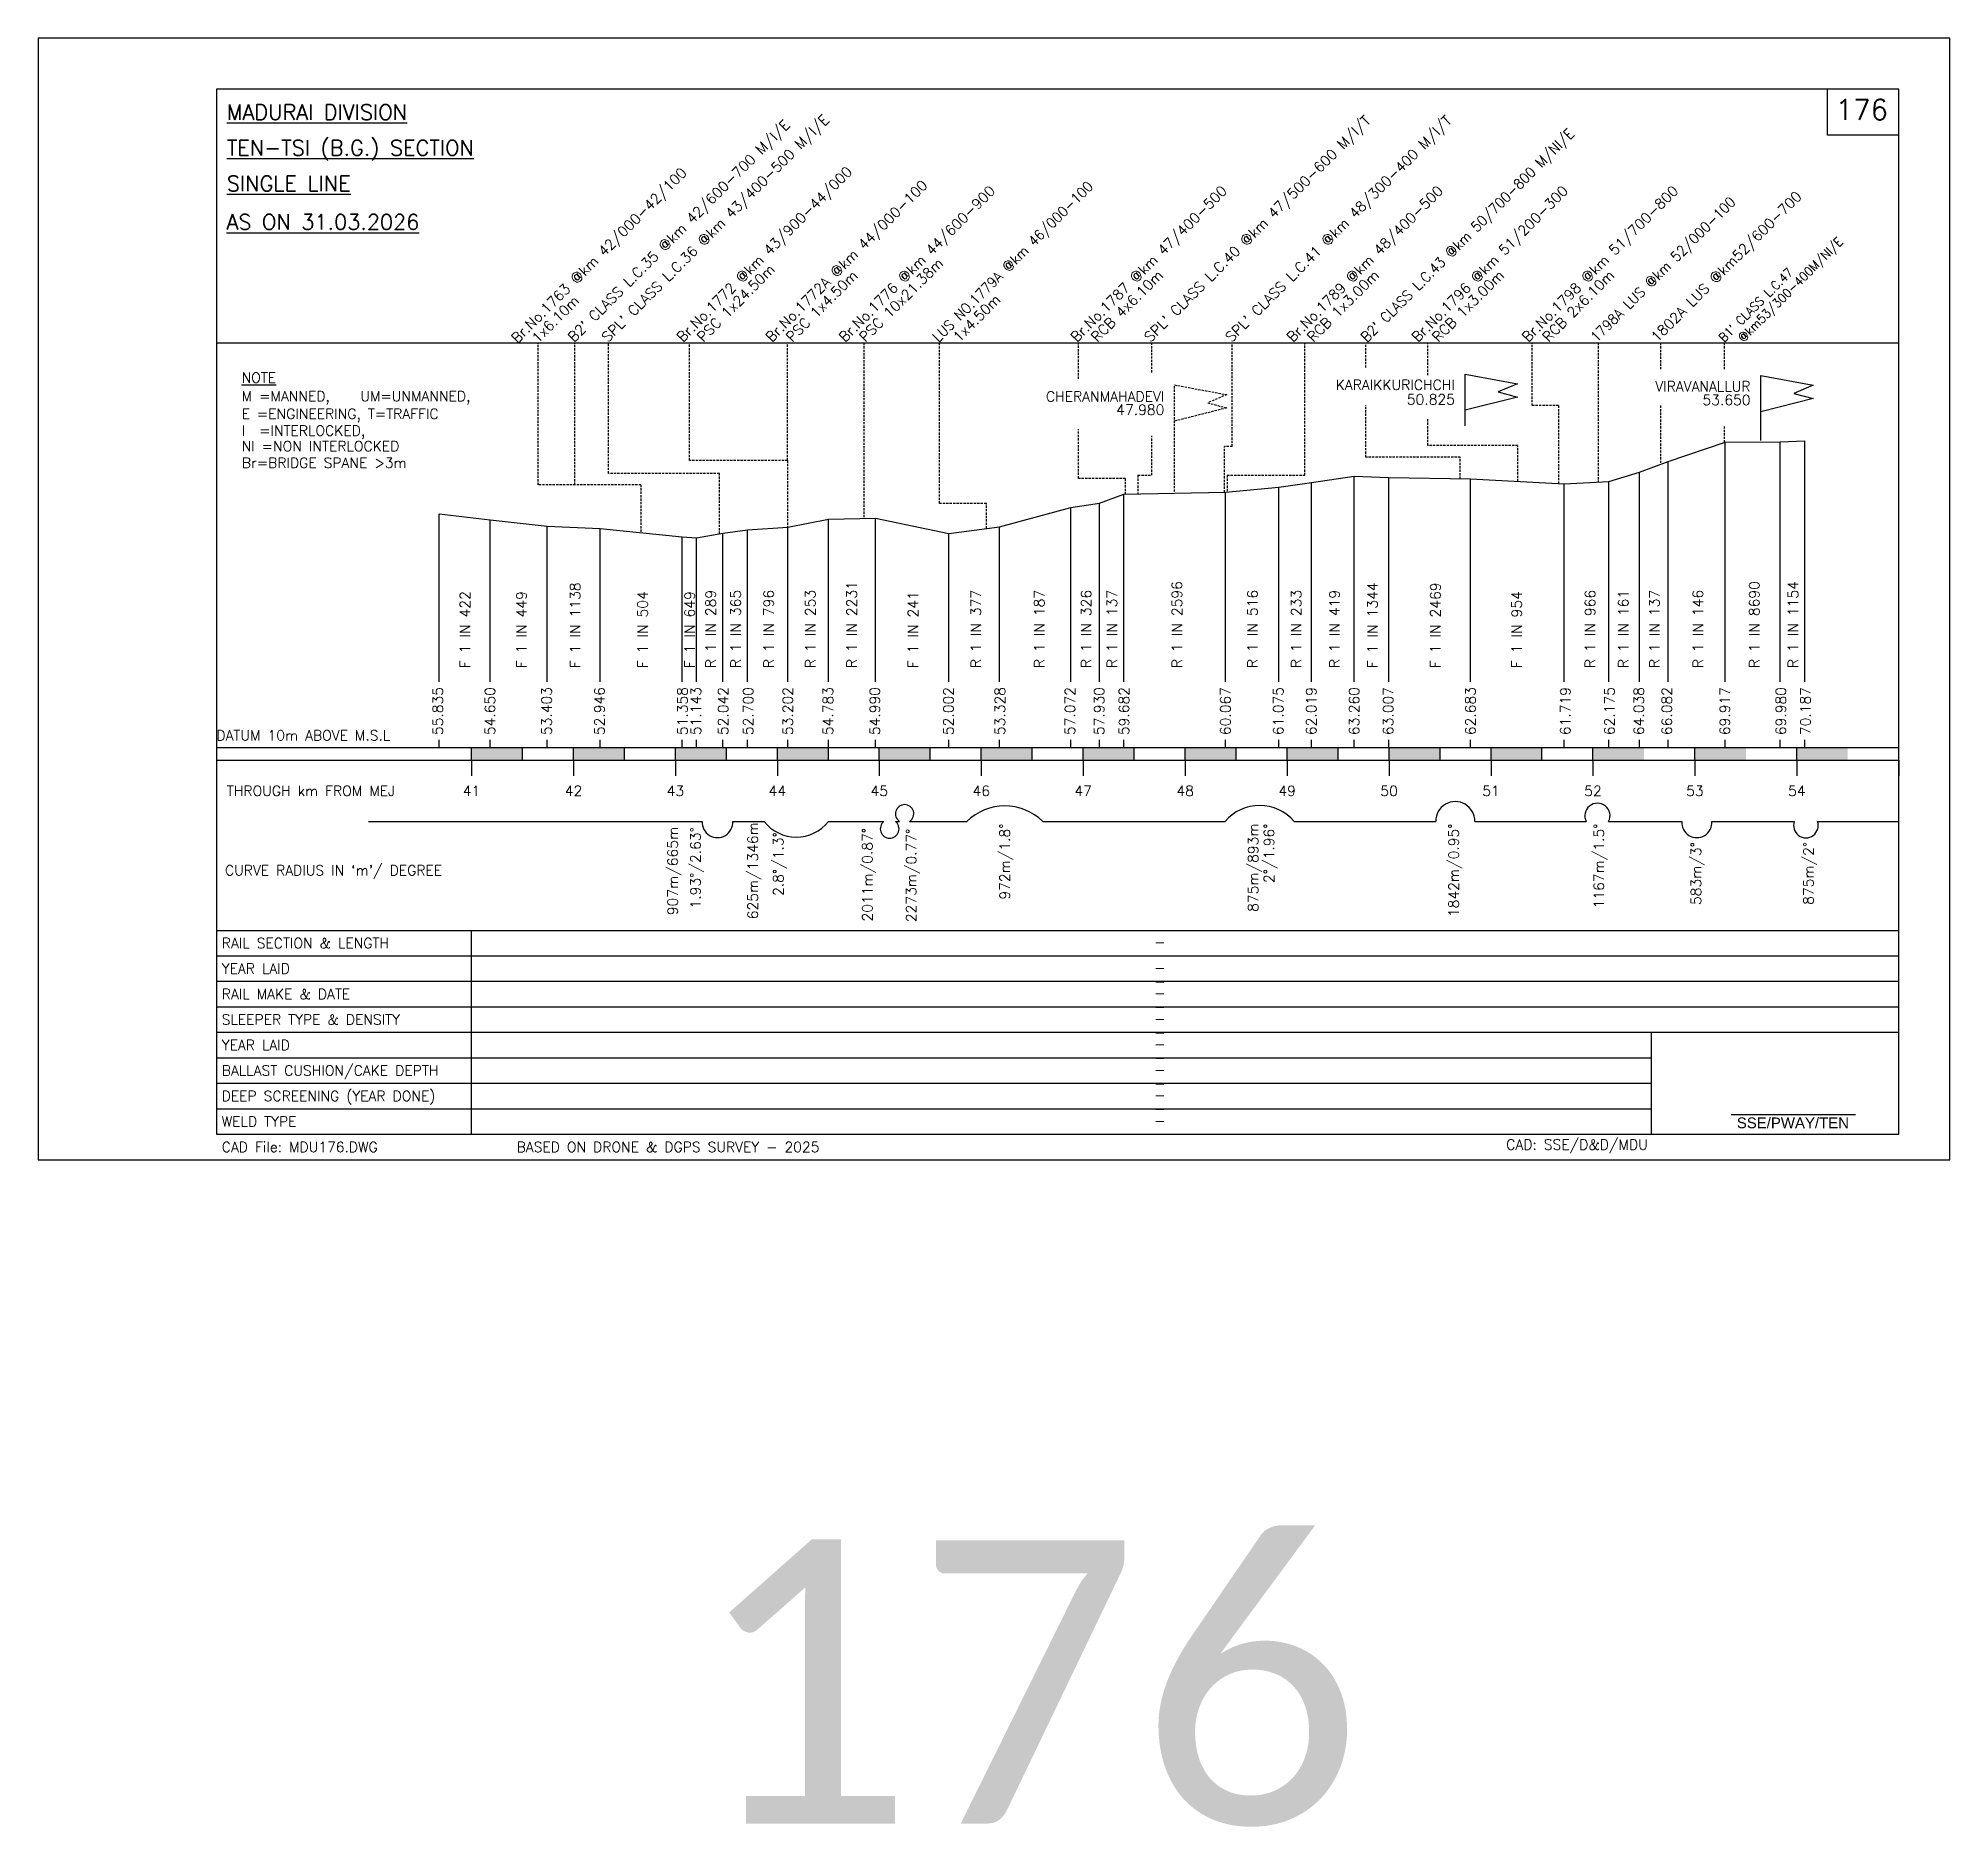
# Model space of a CAD drawing. Header units: feet. Extents: x 518 to 4809, y -2385 to -1535.
# Drawn here: x 3575.8 to 3950.8, y -2379.4 to -2028.5 of the extents above; entities that cross this region are included whole.
import ezdxf
from ezdxf.enums import TextEntityAlignment as Align

# ---------------------------------------------------------------- set-up
doc = ezdxf.new("R2010")
doc.units = ezdxf.units.FT
doc.header["$LTSCALE"] = 12
doc.header["$MEASUREMENT"] = 0
doc.linetypes.add('HIDDEN', pattern=[0.375, 0.25, -0.125])
doc.layers.get('0').update_dxf_attribs({"linetype": 'CONTINUOUS'})
doc.layers.add('1. Text', color=7, linetype='CONTINUOUS')
doc.layers.add('3 - Layout text', color=7, linetype='CONTINUOUS')
doc.styles.add('Legend', font='calibri.ttf')
doc.styles.add('RS', font='romans')
doc.styles.get("Standard").update_dxf_attribs({"font": 'ROMANS'})
doc.styles.add('yard', font='arial.ttf')

msp = doc.modelspace()

# ---------------------------------------------------------------- texts
at = {"linetype": 'Continuous', "style": 'RS'}
for s, height, p in [('%%uMADURAI DIVISION', 3, (3612.80427, -2044.51148)), ('%%UTEN-TSI (B.G.) SECTION', 3, (3612.80427, -2051.51148)), ('%%USINGLE LINE', 3, (3612.80427, -2058.51148)), ('%%UAS ON 31.03.2026', 3, (3612.7596, -2066.05476)), ('DATUM 10m ABOVE M.S.L', 2, (3610.75707, -2166.26498)), ('THROUGH km FROM MEJ', 2, (3612.80427, -2177.15689)), ("CURVE RADIUS IN `m'/ DEGREE", 2, (3612.43891, -2192.73543)), ('RAIL SECTION & LENGTH', 2, (3611.80427, -2207.01148)), ('YEAR LAID', 2, (3611.80427, -2212.01148)), ('RAIL MAKE & DATE', 2, (3611.80427, -2217.01148)), ('SLEEPER TYPE & DENSITY', 2, (3611.80427, -2222.01148)), ('YEAR LAID', 2, (3611.80427, -2227.01148)), ('BALLAST CUSHION/CAKE DEPTH', 2, (3611.80427, -2232.01148)), ('DEEP SCREENING (YEAR DONE)', 2, (3611.80427, -2237.01148)), ('WELD TYPE', 2, (3611.80427, -2242.01148)), ('CAD File: MDU176.DWG', 2, (3611.80427, -2247.01148))]:
    msp.add_text(s, height=height, dxfattribs=at).set_placement(p)
for s, p in [("SPL' CLASS L.C.36 @km 43/400-500 M/I/E", (3687.55359, -2088.27445)), ("SPL' CLASS L.C.40 @km 47/500-600 M/I/T", (3793.98415, -2088.27445)), ("SPL' CLASS L.C.41 @km 48/300-400 M/I/T", (3809.91235, -2088.27445)), ("B2' CLASS L.C.35 @km 42/600-700 M/I/E ", (3680.91682, -2088.27445)), ('Br.No.1763 @km 42/000-42/100', (3669.81446, -2088.4866)), ('Br.No.1772 @km 43/900-44/000', (3702.26493, -2088.27445)), ('Br.No.1772A @km 44/000-100', (3719.71233, -2088.27445)), ('Br.No.1776 @km 44/600-900', (3734.07551, -2088.27445)), ('Br.No.1787 @km 47/400-500', (3779.5523, -2088.27445)), ('Br.No.1789 @km 48/400-500', (3821.94169, -2088.27445)), ('Br.No.1796 @km 51/200-300', (3846.45773, -2088.27445)), ('Br.No.1798 @km 51/700-800', (3868.09513, -2088.27445)), ('1802A LUS @km52/600-700', (3893.38491, -2088.27445)), ('PSC 1x24.50m', (3706.26493, -2088.27445)), ('PSC 10x21.38m', (3738.07551, -2088.27445)), ('PSC 1x4.50m', (3723.71233, -2088.27445)), ('RCB 4x6.10m', (3783.5523, -2088.27445)), ('RCB 1x3.00m', (3825.94169, -2088.27445)), ('RCB 1x3.00m', (3850.45773, -2088.27445)), ('RCB 2x6.10m', (3872.09513, -2088.27445)), ('1x6.10m', (3673.81446, -2088.4866)), ('1x4.50m', (3756.45966, -2088.27445))]:
    msp.add_text(s, height=2, rotation=45, dxfattribs=at).set_placement(p)
for s, height, p in [('176', 4, (3933.55427, -2042.51148)), ('-', 2, (3795.84825, -2205.84152)), ('-', 2, (3795.83081, -2210.84152)), ('-', 2, (3795.83081, -2213.51148)), ('-', 2, (3795.83081, -2215.84152)), ('-', 2, (3795.83081, -2218.51148)), ('-', 2, (3795.83081, -2220.84152)), ('-', 2, (3795.83081, -2223.51148)), ('-', 2, (3795.83081, -2225.84152)), ('-', 2, (3795.83081, -2228.51148)), ('-', 2, (3795.83081, -2230.84152)), ('-', 2, (3795.83081, -2233.51148)), ('-', 2, (3795.83081, -2235.84152)), ('-', 2, (3795.83081, -2238.51148)), ('-', 2, (3795.83081, -2240.84152))]:
    msp.add_text(s, height=height, dxfattribs=at).set_placement(p, align=Align.MIDDLE)
at = {"linetype": 'Continuous', "style": 'RS', "width": 0.93}
for s, height, p in [("B2' CLASS L.C.43 @km 50/700-800 M/NI/E", 2, (3836.47538, -2088.27445)), ('LUS NO.1779A @km 46/000-100', 2, (3752.42713, -2088.27445)), ('1798A LUS @km 52/000-100 ', 2, (3881.51446, -2088.27445)), ('@km53/300-400M/NI/E', 1.75, (3910.31803, -2088.27445)), ("B1' CLASS L.C.47 ", 1.75, (3906.54804, -2088.27445))]:
    msp.add_text(s, height=height, rotation=45, dxfattribs=at).set_placement(p)
at = {"style": 'RS'}
for s, p in [('%%uNOTE', (3615.69883, -2096.0916)), ('M =MANNED,   UM=UNMANNED,', (3615.69883, -2099.71854)), ('E =ENGINEERING, T=TRAFFIC', (3615.69883, -2103.19114)), ('I  =INTERLOCKED,', (3615.69883, -2106.48749)), ('NI =NON INTERLOCKED', (3615.69883, -2109.53232)), ('Br=BRIDGE SPANE >3m', (3615.75769, -2112.7921))]:
    msp.add_text(s, height=2, dxfattribs=at).set_placement(p)
at = {"linetype": 'Continuous', "style": 'RS'}
for s, p in [('KARAIKKURICHCHI', (3853.72392, -2097.50621)), ('VIRAVANALLUR', (3911.72392, -2097.81308)), ('CHERANMAHADEVI', (3796.72392, -2099.79535)), (' 50.825', (3853.72392, -2100.3599)), (' 53.650', (3911.72392, -2100.47141)), (' 47.980', (3796.72392, -2102.38798))]:
    msp.add_text(s, height=2, dxfattribs=at).set_placement(p, align=Align.RIGHT)
at = {"style": 'RS'}
for s, p in [('F 1 IN 422', (3660.52138, -2152.07376)), ('F 1 IN 449', (3671.60469, -2152.07376)), ('F 1 IN 1138', (3682.14856, -2152.07376)), ('F 1 IN 504', (3695.36986, -2152.07376)), ('F 1 IN 649', (3704.59741, -2152.07376)), ('R 1 IN 289', (3708.71881, -2152.07376)), ('R 1 IN 365', (3713.63128, -2152.07376)), ('R 1 IN 796', (3720.09889, -2152.07376)), ('R 1 IN 253', (3728.27375, -2152.07376)), ('R 1 IN 2231', (3736.39576, -2152.07376)), ('R 1 IN 377', (3760.74855, -2152.07376)), ('R 1 IN 187', (3773.1861, -2152.07376)), ('R 1 IN 326', (3782.37993, -2152.07376)), ('R 1 IN 137', (3787.45144, -2152.07376)), ('R 1 IN 2596', (3800.19391, -2152.07376)), ('R 1 IN 516', (3815.01359, -2152.07376)), ('R 1 IN 233', (3823.58671, -2152.07376)), ('R 1 IN 419', (3831.11205, -2152.07376)), ('F 1 IN 1344', (3838.54581, -2152.07376)), ('F 1 IN 2469', (3850.90034, -2152.07376)), ('F 1 IN 954', (3866.84976, -2152.07376)), ('R 1 IN 966', (3881.24478, -2152.07376)), ('R 1 IN 137', (3893.87641, -2152.07376)), ('R 1 IN 146', (3902.39756, -2152.07376)), ('R 1 IN 8690', (3913.45885, -2152.07376)), ('R 1 IN 1154', (3921.06497, -2152.07376)), ('F 1 IN 241', (3748.42683, -2152.07376)), ('R 1 IN 161', (3887.77408, -2152.07376)), ('55.835', (3655.20019, -2165.2155)), ('54.650', (3665.42548, -2165.2155)), ('53.403', (3676.5338, -2165.2155)), ('52.946', (3686.92238, -2165.2155)), ('51.358', (3703.19277, -2165.2155)), ('51.143', (3705.83083, -2165.2155)), ('52.042', (3711.16441, -2165.2155)), ('52.700', (3716.07688, -2165.2155)), ('53.202', (3723.8569, -2165.2155)), ('54.783', (3731.74525, -2165.2155)), ('54.990', (3740.91524, -2165.2155)), ('52.002', (3755.36803, -2165.2155)), ('53.328', (3765.46531, -2165.2155)), ('57.072', (3779.20774, -2165.2155)), ('57.930', (3784.93665, -2165.2155)), ('59.682', (3789.8066, -2165.2155)), ('60.067', (3809.70144, -2165.2155)), ('61.075', (3820.08003, -2165.2155)), ('62.019', (3826.54379, -2165.2155)), ('63.260', (3834.94945, -2165.2155)), ('63.007', (3841.63242, -2165.2155)), ('62.683', (3857.78995, -2165.2155)), ('61.719', (3876.39286, -2165.2155)), ('62.175', (3885.04492, -2165.2155)), ('64.038', (3890.79583, -2165.2155)), ('66.082', (3896.29459, -2165.2155)), ('69.917', (3907.66615, -2165.2155)), ('69.980', (3918.67428, -2165.2155)), ('70.187', (3923.49925, -2165.2155))]:
    msp.add_text(s, height=2, rotation=90, dxfattribs=at).set_placement(p)
at = {"linetype": 'Continuous', "style": 'RS'}
for s, p in [('41', (3660.80427, -2177.15689)), ('42', (3680.80427, -2177.15689)), ('43', (3700.80427, -2177.15689)), ('44', (3720.80427, -2177.15689)), ('45', (3740.80427, -2177.15689)), ('46', (3760.80427, -2177.15689)), ('47', (3780.80427, -2177.15689)), ('48', (3800.80427, -2177.15689)), ('49', (3820.80427, -2177.15689)), ('50', (3840.80427, -2177.15689)), ('51', (3860.80427, -2177.15689)), ('52', (3880.80427, -2177.15689)), ('53', (3900.80427, -2177.15689)), ('54', (3920.80427, -2177.15689))]:
    msp.add_text(s, height=2, dxfattribs=at).set_placement(p, align=Align.CENTER)
for s, p in [('907m/665m', (3701.27408, -2183.22102)), ('1.93%%D/2.63%%D', (3705.74385, -2183.28136)), ('625m/1346m', (3716.97539, -2182.30831)), ('2.8%%D/1.3%%D', (3721.99288, -2184.25492)), ('2011m/0.87%%D', (3739.46474, -2183.42373)), ('2273m/0.77%%D', (3748.05748, -2183.56757)), ('972m/1.8%%D', (3766.41427, -2182.5685)), ('875m/893m', (3815.15235, -2182.5685)), ('2%%D/1.96%%D', (3818.25859, -2182.5685)), ('1842m/0.95%%D', (3854.48427, -2182.5685)), ('1167m/1.5%%D', (3882.96228, -2182.5685)), ('583m/3%%D', (3902.03008, -2186.20871)), ('875m/2%%D', (3924.08225, -2186.16104))]:
    msp.add_text(s, height=2, rotation=90, dxfattribs=at).set_placement(p, align=Align.RIGHT)
at = {"style": 'Legend'}
msp.add_text('176', height=55.574249, dxfattribs=at).set_placement((3769.72242, -2349.79438), align=Align.MIDDLE)
at = {"layer": '1. Text', "insert": (3909.02708, -2240.22382), "char_height": 2.1, "width": 23.8343697, "attachment_point": 1, "style": 'yard'}
msp.add_mtext('SSE/PWAY/TEN', dxfattribs=at)
at = {"layer": '3 - Layout text', "char_height": 2, "attachment_point": 1}
for s, insert, width in [('BASED ON DRONE & DGPS SURVEY - 2025', (3669.65992, -2245.00903), 72.2632845), ('CAD: SSE/D&D/MDU', (3863.79219, -2244.53706), 30.972381)]:
    msp.add_mtext(s, dxfattribs=dict(at, insert=insert, width=width))

# ---------------------------------------------------------------- linework, layer by layer
for p, q in [((3950.80427, -2028.51148), (3575.80427, -2028.51148)), ((3575.80427, -2028.51148), (3575.80427, -2248.51148)), ((3950.80427, -2248.51148), (3950.80427, -2028.51148)), ((3940.80427, -2038.51148), (3610.80427, -2038.51148)), ((3610.80427, -2038.51148), (3610.80427, -2243.51148)), ((3926.80427, -2047.51148), (3926.80427, -2038.51148)), ((3940.80427, -2243.51148), (3940.80427, -2038.51148)), ((3940.80427, -2047.51148), (3926.80427, -2047.51148)), ((3917.55885, -2107.67689), (3922.35345, -2107.46889)), ((3922.35345, -2154.73873), (3922.35345, -2107.46889)), ((3895.54125, -2111.56789), (3906.75885, -2107.74489)), ((3906.75885, -2107.74489), (3917.55885, -2107.67689)), ((3906.75885, -2154.73873), (3906.75885, -2107.74489)), ((3917.55885, -2154.73873), (3917.55885, -2107.67689)), ((3825.60427, -2115.63789), (3833.95865, -2114.39689)), ((3833.95865, -2154.73873), (3833.95865, -2114.39689)), ((3833.95865, -2114.39689), (3840.75865, -2114.64889)), ((3840.75865, -2154.73873), (3840.75865, -2114.64889)), ((3840.75865, -2114.64889), (3856.75885, -2114.97289)), ((3856.75885, -2154.73873), (3856.75885, -2114.97289)), ((3856.75885, -2114.97289), (3875.17185, -2115.93689)), ((3883.94125, -2115.48189), (3889.94125, -2113.61389)), ((3889.94125, -2113.61389), (3895.54125, -2111.56789)), ((3889.94125, -2154.73873), (3889.94125, -2113.61389)), ((3895.54125, -2154.73873), (3895.54125, -2111.56789)), ((3783.98365, -2119.72489), (3788.78365, -2117.97489)), ((3788.78365, -2117.97489), (3808.75105, -2117.58889)), ((3788.78365, -2154.73873), (3788.78365, -2117.97489)), ((3808.75105, -2117.58889), (3819.15105, -2116.58089)), ((3808.75105, -2154.73873), (3808.75105, -2117.58889)), ((3819.15105, -2116.58089), (3825.60427, -2115.63789)), ((3819.15105, -2154.73873), (3819.15105, -2116.58089)), ((3825.60427, -2154.73873), (3825.60427, -2115.63789)), ((3875.17185, -2115.93689), (3883.94125, -2115.48189)), ((3875.17185, -2154.73873), (3875.17185, -2115.93689)), ((3883.94125, -2154.73873), (3883.94125, -2115.48189)), ((3654.48327, -2154.73873), (3654.48327, -2121.82189)), ((3654.48327, -2121.82189), (3664.46965, -2123.00689)), ((3764.40265, -2124.32789), (3778.40265, -2120.58289)), ((3778.40265, -2120.58289), (3783.98365, -2119.72489)), ((3778.40265, -2154.73873), (3778.40265, -2120.58289)), ((3783.98365, -2154.73873), (3783.98365, -2119.72489)), ((3664.46965, -2154.73873), (3664.46965, -2123.00689)), ((3664.46965, -2123.00689), (3675.66927, -2124.25389)), ((3675.66927, -2154.73873), (3675.66927, -2124.25389)), ((3675.66927, -2124.25389), (3686.05785, -2124.71089)), ((3686.05785, -2154.73873), (3686.05785, -2124.71089)), ((3686.05785, -2124.71089), (3702.12827, -2126.29689)), ((3704.92827, -2126.51389), (3710.12827, -2125.61389)), ((3710.12827, -2125.61389), (3714.92827, -2124.95689)), ((3710.12827, -2154.73873), (3710.12827, -2125.61389)), ((3714.92827, -2124.95689), (3722.83385, -2124.45389)), ((3714.92827, -2154.73873), (3714.92827, -2124.95689)), ((3722.83385, -2124.45389), (3730.83385, -2122.87489)), ((3722.83385, -2154.73873), (3722.83385, -2124.45389)), ((3730.83385, -2122.87489), (3740.03385, -2122.66689)), ((3730.83385, -2154.73873), (3730.83385, -2122.87489)), ((3740.03385, -2154.73873), (3740.03385, -2122.66689)), ((3740.03385, -2122.66689), (3754.42045, -2125.65189)), ((3754.42045, -2125.65189), (3764.40265, -2124.32789)), ((3754.42045, -2154.73873), (3754.42045, -2125.65189)), ((3764.40265, -2154.73873), (3764.40265, -2124.32789)), ((3702.12827, -2154.73873), (3702.12827, -2126.29689)), ((3702.12827, -2126.29689), (3704.92827, -2126.51389)), ((3704.92827, -2154.73873), (3704.92827, -2126.51389)), ((3654.48327, -2167.65689), (3654.48327, -2166.16881)), ((3664.46965, -2167.65689), (3664.46965, -2166.16881)), ((3675.66927, -2167.65689), (3675.66927, -2166.16881)), ((3686.05785, -2167.65689), (3686.05785, -2166.16881)), ((3702.12827, -2167.65689), (3702.12827, -2166.16881)), ((3704.92827, -2167.65689), (3704.92827, -2166.16881)), ((3710.12827, -2167.65689), (3710.12827, -2166.16881)), ((3714.92827, -2167.65689), (3714.92827, -2166.16881)), ((3722.83385, -2167.65689), (3722.83385, -2166.16881)), ((3730.83385, -2167.65689), (3730.83385, -2166.16881)), ((3740.03385, -2167.65689), (3740.03385, -2166.16881)), ((3754.42045, -2167.65689), (3754.42045, -2166.16881)), ((3764.40265, -2167.65689), (3764.40265, -2166.16881)), ((3778.40265, -2167.65689), (3778.40265, -2166.16881)), ((3783.98365, -2167.65689), (3783.98365, -2166.16881)), ((3788.78365, -2167.65689), (3788.78365, -2166.16881)), ((3808.75105, -2167.65689), (3808.75105, -2166.16881)), ((3819.15105, -2167.65689), (3819.15105, -2166.16881)), ((3825.60427, -2167.65689), (3825.60427, -2166.16881)), ((3833.95865, -2167.65689), (3833.95865, -2166.16881)), ((3840.75865, -2167.65689), (3840.75865, -2166.16881)), ((3856.75885, -2167.65689), (3856.75885, -2166.16881)), ((3875.17185, -2167.65689), (3875.17185, -2166.16881)), ((3883.94125, -2167.65689), (3883.94125, -2166.16881)), ((3889.94125, -2167.65689), (3889.94125, -2166.16881)), ((3895.54125, -2167.65689), (3895.54125, -2166.16881)), ((3906.75885, -2167.65689), (3906.75885, -2166.16881)), ((3917.55885, -2167.65689), (3917.55885, -2166.16881)), ((3922.35345, -2167.65689), (3922.35345, -2166.16881)), ((3924.86427, -2182.15689), (3940.80427, -2182.15689)), ((3892.26379, -2243.51148), (3892.26379, -2223.51148)), ((3907.90258, -2239.63089), (3932.28009, -2239.63089)), ((3610.80427, -2243.51148), (3940.80427, -2243.51148)), ((3575.80427, -2248.51148), (3950.80427, -2248.51148))]:
    msp.add_line(p, q)
at = {"linetype": 'Continuous'}
for p, q in [((3610.80427, -2088.27445), (3940.80427, -2088.27445)), ((3610.80427, -2167.65689), (3940.80427, -2167.65689)), ((3610.80427, -2170.15689), (3940.80427, -2170.15689)), ((3660.80427, -2170.15689), (3660.80427, -2167.65689)), ((3660.80427, -2170.15689), (3660.80427, -2167.65689)), ((3660.80427, -2170.15689), (3660.80427, -2173.19113)), ((3660.80427, -2170.15689), (3660.80427, -2173.19113)), ((3670.80427, -2170.15689), (3670.80427, -2167.65689)), ((3680.80427, -2170.15689), (3680.80427, -2167.65689)), ((3680.80427, -2170.15689), (3680.80427, -2173.19113)), ((3690.80427, -2170.15689), (3690.80427, -2167.65689)), ((3700.80427, -2170.15689), (3700.80427, -2167.65689)), ((3700.80427, -2170.15689), (3700.80427, -2173.19113)), ((3710.80427, -2170.15689), (3710.80427, -2167.65689)), ((3720.80427, -2170.15689), (3720.80427, -2167.65689)), ((3720.80427, -2170.15689), (3720.80427, -2173.19113)), ((3730.80427, -2170.15689), (3730.80427, -2167.65689)), ((3740.80427, -2170.15689), (3740.80427, -2167.65689)), ((3740.80427, -2170.15689), (3740.80427, -2173.19113)), ((3750.80427, -2170.15689), (3750.80427, -2167.65689)), ((3760.80427, -2170.15689), (3760.80427, -2167.65689)), ((3760.80427, -2170.15689), (3760.80427, -2173.19113)), ((3770.80427, -2170.15689), (3770.80427, -2167.65689)), ((3780.80427, -2170.15689), (3780.80427, -2167.65689)), ((3780.80427, -2170.15689), (3780.80427, -2173.19113)), ((3790.80427, -2170.15689), (3790.80427, -2167.65689)), ((3800.80427, -2170.15689), (3800.80427, -2167.65689)), ((3800.80427, -2170.15689), (3800.80427, -2173.19113)), ((3810.80427, -2170.15689), (3810.80427, -2167.65689)), ((3820.80427, -2170.15689), (3820.80427, -2167.65689)), ((3820.80427, -2170.15689), (3820.80427, -2173.19113)), ((3830.80427, -2170.15689), (3830.80427, -2167.65689)), ((3840.80427, -2170.15689), (3840.80427, -2167.65689)), ((3840.80427, -2170.15689), (3840.80427, -2173.19113)), ((3850.80427, -2170.15689), (3850.80427, -2167.65689)), ((3860.80427, -2170.15689), (3860.80427, -2167.65689)), ((3860.80427, -2170.15689), (3860.80427, -2173.19113)), ((3870.80427, -2170.15689), (3870.80427, -2167.65689)), ((3880.80427, -2170.15689), (3880.80427, -2167.65689)), ((3880.80427, -2170.15689), (3880.80427, -2173.19113)), ((3900.80427, -2170.15689), (3900.80427, -2167.65689)), ((3900.80427, -2170.15689), (3900.80427, -2173.19113)), ((3920.80427, -2170.15689), (3920.80427, -2167.65689)), ((3920.80427, -2170.15689), (3920.80427, -2167.65689)), ((3920.80427, -2170.15689), (3920.80427, -2173.19113)), ((3940.80427, -2170.15689), (3940.80427, -2173.19113)), ((3640.60219, -2182.15689), (3706.06427, -2182.15689)), ((3712.04427, -2182.15689), (3718.20427, -2182.15689)), ((3730.82427, -2182.15689), (3741.71335, -2182.15689)), ((3743.95335, -2182.15689), (3744.77335, -2182.15689)), ((3746.75335, -2182.15689), (3757.94427, -2182.15689)), ((3772.88427, -2182.15689), (3808.643, -2182.15689)), ((3822.19779, -2182.15689), (3849.96506, -2182.15689)), ((3857.62876, -2182.15689), (3879.49057, -2182.15689)), ((3883.88715, -2182.15689), (3898.24427, -2182.15689)), ((3904.12427, -2182.15689), (3920.30427, -2182.15689)), ((3610.80427, -2203.51148), (3940.80427, -2203.51148)), ((3660.80427, -2243.51148), (3660.80427, -2203.51148)), ((3610.80427, -2208.51148), (3940.80427, -2208.51148)), ((3610.80427, -2213.51148), (3940.80427, -2213.51148)), ((3610.80427, -2218.51148), (3940.80427, -2218.51148)), ((3610.80427, -2223.51148), (3940.80427, -2223.51148)), ((3610.80427, -2228.51148), (3892.26379, -2228.51148)), ((3610.80427, -2233.51148), (3892.26379, -2233.51148)), ((3610.80427, -2238.51148), (3892.26379, -2238.51148))]:
    msp.add_line(p, q, dxfattribs=at)
at = {"linetype": 'HIDDEN', "ltscale": 0.15}
for p, q in [((3673.88489, -2116.10762), (3673.88489, -2088.27445)), ((3681.0828, -2116.10762), (3681.0828, -2088.27445)), ((3687.69672, -2113.8807), (3687.69672, -2088.27445)), ((3703.58033, -2111.33565), (3703.58033, -2088.27445)), ((3722.79892, -2111.33565), (3722.79892, -2088.27445)), ((3737.79892, -2088.27445), (3737.79892, -2122.71742)), ((3752.61232, -2119.78237), (3752.61232, -2088.27445)), ((3779.87144, -2095.33982), (3779.87144, -2088.27445)), ((3794.28834, -2094.0673), (3794.28834, -2088.27445)), ((3810.05244, -2108.61865), (3810.05244, -2088.27445)), ((3824.2937, -2114.21891), (3824.2937, -2088.27445)), ((3836.25849, -2093.12878), (3836.25849, -2088.61204)), ((3848.43215, -2094.61046), (3848.43215, -2088.27445)), ((3868.85621, -2100.58359), (3868.85621, -2088.27445)), ((3881.84749, -2088.27445), (3881.84749, -2115.59052)), ((3894.04892, -2088.27445), (3894.04892, -2093.51273)), ((3906.54892, -2088.27445), (3906.54892, -2093.51273)), ((3836.25849, -2110.69612), (3836.25849, -2100.49795)), ((3848.43215, -2108.42236), (3848.43215, -2103.1224)), ((3874.04892, -2100.58359), (3868.85621, -2100.58359)), ((3874.04892, -2100.58359), (3874.04892, -2115.8781)), ((3894.04892, -2100.57955), (3894.04892, -2112.11312)), ((3779.87144, -2114.85518), (3779.87144, -2105.20188)), ((3794.28834, -2114.21891), (3794.28834, -2106.48369)), ((3906.54892, -2104.64732), (3906.54892, -2107.81643)), ((3808.52215, -2117.59331), (3808.52215, -2108.61865)), ((3810.05244, -2108.61865), (3808.52215, -2108.61865)), ((3854.77172, -2110.69612), (3836.25849, -2110.69612)), ((3866.06999, -2108.42236), (3848.43215, -2108.42236)), ((3854.77172, -2114.93265), (3854.77172, -2110.69612)), ((3866.06999, -2115.46037), (3866.06999, -2108.42236)), ((3709.4298, -2113.8807), (3687.69672, -2113.8807)), ((3722.79892, -2111.33565), (3703.58033, -2111.33565)), ((3709.4298, -2125.73478), (3709.4298, -2113.8807)), ((3722.79892, -2111.33565), (3722.79892, -2124.45611)), ((3789.04892, -2114.85518), (3779.87144, -2114.85518)), ((3789.04892, -2114.85518), (3789.04892, -2117.96976)), ((3791.54892, -2114.21891), (3791.54892, -2117.92143)), ((3791.54892, -2114.21891), (3794.28834, -2114.21891)), ((3809.04892, -2114.21891), (3809.04892, -2117.56002)), ((3809.04892, -2114.21891), (3824.2937, -2114.21891)), ((3694.04892, -2116.10762), (3673.88489, -2116.10762)), ((3694.04892, -2116.10762), (3694.04892, -2125.49953)), ((3761.80427, -2119.78237), (3752.61232, -2119.78237)), ((3761.80427, -2124.67253), (3761.80427, -2119.78237))]:
    msp.add_line(p, q, dxfattribs=at)
at = {"linetype": 'Continuous'}
for points in [[(3855.72392, -2104.52396), (3855.72392, -2094.39103), (3865.97392, -2096.29103), (3862.22392, -2097.89103), (3865.97392, -2098.89103), (3855.72392, -2101.49103)], [(3913.72392, -2107.39789), (3913.72392, -2094.6979), (3923.97392, -2096.5979), (3920.22392, -2098.1979), (3923.97392, -2099.1979), (3913.72392, -2101.7979)]]:
    msp.add_lwpolyline(points, dxfattribs=at)
at = {"linetype": 'HIDDEN', "ltscale": 0.15}
msp.add_lwpolyline([(3798.72392, -2117.45689), (3798.72392, -2096.52499), (3808.97392, -2098.42499), (3805.22392, -2100.02499), (3808.97392, -2101.02499), (3798.72392, -2103.62499)], dxfattribs=at)
at = {"linetype": 'Continuous'}
for centre, radius, start, end in [((3853.79691, -2182.08239), 3.83258, 358.8862492, 181.1137508), ((3881.68886, -2181.04073), 2.46542, 333.0813373, 206.9186627), ((3709.05427, -2182.33354), 2.99521, 176.6188803, 3.3811197), ((3724.51427, -2177.18754), 8.03185, 218.221693, 321.778307), ((3742.83335, -2183.61449), 1.83821, 127.5381851, 52.4618149), ((3745.76335, -2180.65357), 1.80002, 303.3666578, 236.6333422), ((3765.41427, -2189.79037), 10.6804, 45.6201576, 134.3798424), ((3815.4204, -2187.91883), 8.89568, 40.3702117, 139.6297883), ((3901.18427, -2182.38296), 2.94868, 175.6029836, 4.3970164), ((3922.58427, -2182.95716), 2.41637, 160.659225, 19.340775)]:
    msp.add_arc(centre, radius, start, end, dxfattribs=at)
for points in [[(3660.80427, -2170.15689), (3670.80427, -2170.15689), (3660.80427, -2167.65689), (3670.80427, -2167.65689)], [(3660.80427, -2170.15689), (3670.80427, -2170.15689), (3660.80427, -2167.65689), (3670.80427, -2167.65689)], [(3680.80427, -2170.15689), (3690.80427, -2170.15689), (3680.80427, -2167.65689), (3690.80427, -2167.65689)], [(3700.80427, -2170.15689), (3710.80427, -2170.15689), (3700.80427, -2167.65689), (3710.80427, -2167.65689)], [(3720.80427, -2170.15689), (3730.80427, -2170.15689), (3720.80427, -2167.65689), (3730.80427, -2167.65689)], [(3740.80427, -2170.15689), (3750.80427, -2170.15689), (3740.80427, -2167.65689), (3750.80427, -2167.65689)], [(3760.80427, -2170.15689), (3770.80427, -2170.15689), (3760.80427, -2167.65689), (3770.80427, -2167.65689)], [(3780.80427, -2170.15689), (3790.80427, -2170.15689), (3780.80427, -2167.65689), (3790.80427, -2167.65689)], [(3800.80427, -2170.15689), (3810.80427, -2170.15689), (3800.80427, -2167.65689), (3810.80427, -2167.65689)], [(3820.80427, -2170.15689), (3830.80427, -2170.15689), (3820.80427, -2167.65689), (3830.80427, -2167.65689)], [(3840.80427, -2170.15689), (3850.80427, -2170.15689), (3840.80427, -2167.65689), (3850.80427, -2167.65689)], [(3860.80427, -2170.15689), (3870.80427, -2170.15689), (3860.80427, -2167.65689), (3870.80427, -2167.65689)], [(3880.80427, -2170.15689), (3890.80427, -2170.15689), (3880.80427, -2167.65689), (3890.80427, -2167.65689)], [(3900.80427, -2170.15689), (3910.80427, -2170.15689), (3900.80427, -2167.65689), (3910.80427, -2167.65689)], [(3920.80427, -2170.15689), (3930.80427, -2170.15689), (3920.80427, -2167.65689), (3930.80427, -2167.65689)]]:
    msp.add_solid(points, dxfattribs=at)

msp.set_redraw_order([(e.dxf.handle, doc.entitydb.next_handle()) for e in msp.query("TEXT MTEXT ATTDEF DIMENSION ARC_DIMENSION")])  # texts and dimensions are drawn at this point

doc.saveas('drawing.dxf')
